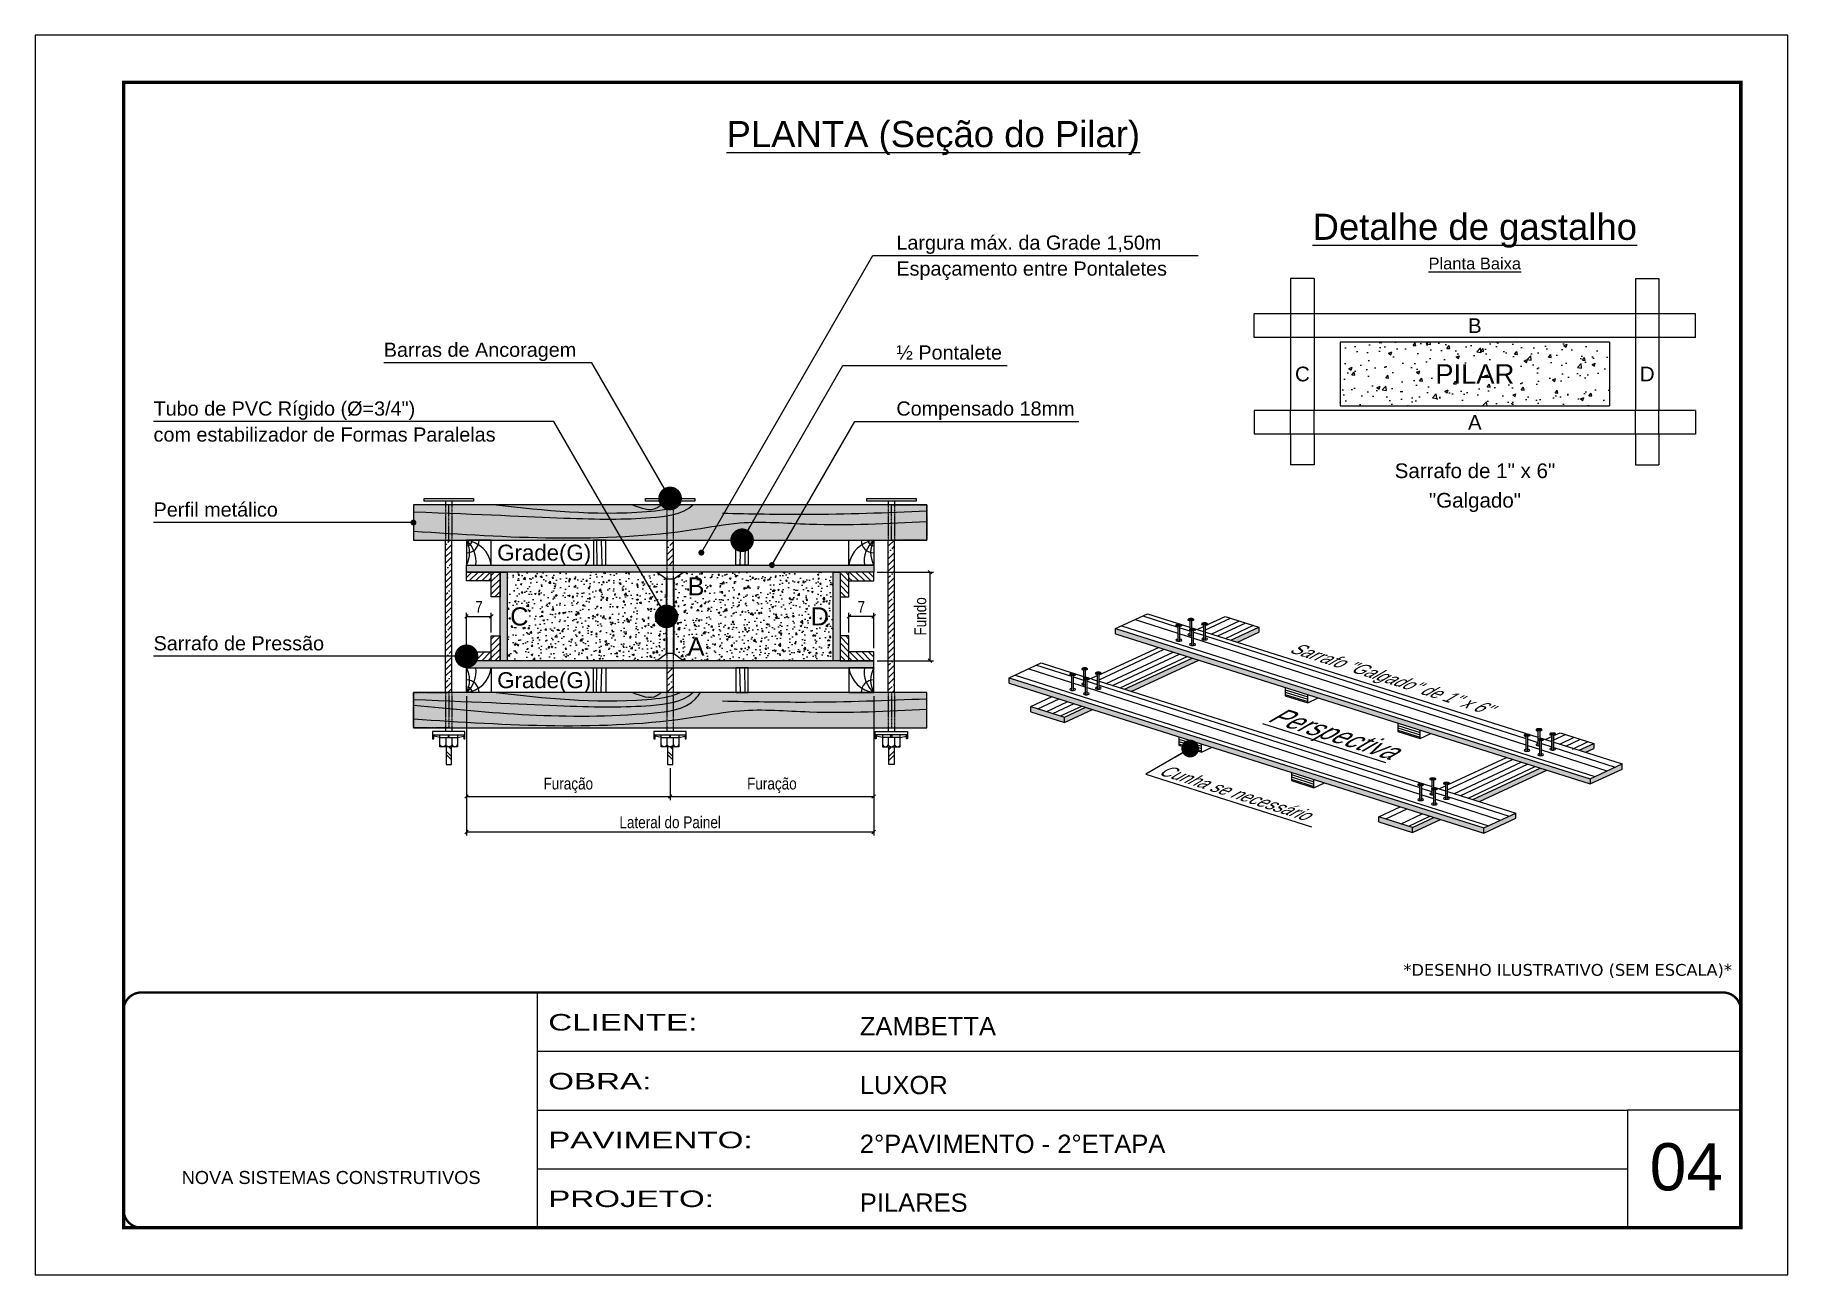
# Model space of a CAD drawing. Extents: x 14400 to 20667, y -21631 to 6985.
# Drawn here: x 19182 to 20667, y 5935 to 6985 of the extents above; entities that cross this region are included whole.
import ezdxf
from ezdxf.enums import TextEntityAlignment as Align

# ---------------------------------------------------------------- set-up
doc = ezdxf.new("R2010")
doc.units = 0
for name, pattern in [('CONTINUO', [0]), ('DASHED', [0.75, 0.5, -0.25]), ('HIDDEN', [0.375, 0.25, -0.125])]:
    doc.linetypes.add(name, pattern=pattern)
doc.layers.add('BARRA ANCORAGEM', color=251, linetype='Continuous')
doc.layers.add('COTA', color=241, linetype='Continuous')
for name, color, linetype, lineweight in [('CARIMBO', 255, 'Continuous', 9), ('CONCRETO', 251, 'Continuous', 25), ('Demarcação 1', 251, 'Continuous', 9), ('Folhas', 255, 'Continuous', 9), ('Hachura', 251, 'Continuous', 9), ('Madeira', 126, 'Continuous', 18), ('Perfil Metálico', 224, 'Continuous', 18), ('SARRAFO DE PRESSAO', 251, 'DASHED', 9)]:
    doc.layers.add(name, color=color, linetype=linetype, lineweight=lineweight)
doc.layers.add('Demarcação 2', color=7, linetype='Continuous', lineweight=9, true_color=0xe0e0e0)
doc.styles.add('ARIAL', font='arial.ttf')
doc.styles.add('COTA TECNICA-50', font='techl___.ttf', dxfattribs={"height": 10})
doc.styles.add('SANSSERIF', font='sas_____.pfb')
doc.styles.get("Standard").update_dxf_attribs({"font": 'arial.ttf'})
doc.styles.add('stylellllll', font='verdana.ttf', dxfattribs={"height": 2})
doc.styles.add('Tecnologia', font='')
doc.styles.get('Tecnologia').set_extended_font_data('Forgotten Futurist')
doc.dimstyles.new('3x', dxfattribs={"dimtxt": 10, "dimasz": 5, "dimexe": 7, "dimexo": 5, "dimgap": 4, "dimtad": 1, "dimdec": 4, "dimlfac": 0.333333, "dimdsep": 46, "dimtxsty": 'Standard', "dimblk": 'DOT', "dimcen": 0.09, "dimclrd": 1, "dimclre": 1, "dimclrt": 2, "dimadec": 0, "dimazin": 2, "dimtfac": 1, "dimtdec": 4, "dimtmove": 0, "dimatfit": 3, "dimldrblk": 'DOT', "dimfxl": 1, "dimtolj": 1, "dimtzin": 0, "dimlwd": 9, "dimlwe": 9, "dimarcsym": 0})
doc.dimstyles.new('COTA PAINEL-50', dxfattribs={"dimtxt": 10, "dimasz": 3, "dimexe": 3, "dimexo": 3, "dimgap": 3, "dimtad": 1, "dimdec": 1, "dimzin": 12, "dimdsep": 46, "dimtxsty": 'COTA TECNICA-50', "dimblk1": 'OBLIQUE', "dimblk2": 'OBLIQUE', "dimsah": 1, "dimcen": 0.9, "dimclrd": 4, "dimclre": 4, "dimclrt": 240, "dimadec": 1, "dimazin": 3, "dimtfac": 1, "dimtdec": 1, "dimtmove": 0, "dimatfit": 3, "dimfxl": 1, "dimtolj": 1, "dimtzin": 12, "dimarcsym": 0})
pattern_1 = [(45, (12002.154, 13986.281), (-5.303301, 5.303301), []), (45, (12007.457, 13986.281), (-5.303301, 5.303301), [9.375, -1.875, 0, -1.875])]

msp = doc.modelspace()

# ---------------------------------------------------------------- texts
at = {"color": 0, "linetype": 'Continuous', "ltscale": 5, "style": 'ARIAL'}
for s, height, p in [('%%UPLANTA (Seção do Pilar)', 22.1184, (19942.92, 6889.82)), ('%%UDetalhe de gastalho', 22.1184, (20401.68, 6811.3)), ('%%UPlanta Baixa', 10, (20401.68, 6786.3))]:
    msp.add_text(s, height=height, dxfattribs=at).set_placement(p, align=Align.CENTER)
for s, p in [('Largura máx. da Grade 1,50m', (19911.66, 6802.98)), ('Barras de Ancoragem', (19477.38, 6712.25)), ('½ Pontalete', (19911.66, 6709.91)), ('Tubo de PVC Rígido (Ø=3/4")', (19282.38, 6662.46)), ('Compensado 18mm', (19911.66, 6662.46)), ('Perfil metálico', (19282.38, 6576.91)), ('Sarrafo de Pressão ', (19282.38, 6463.66))]:
    msp.add_text(s, height=12, dxfattribs=at).set_placement(p)
for s, p in [('Espaçamento entre Pontaletes', (19911.66, 6792.98)), ('com estabilizador de Formas Paralelas', (19282.38, 6652.46))]:
    msp.add_text(s, height=12, dxfattribs=at).set_placement(p, align=Align.TOP_LEFT)
for s, height, p in [('B', 12.44, (20401.68, 6738.66)), ('C', 12.44, (20255.64, 6697.7)), ('PILAR', 16.589, (20401.68, 6697.7)), ('D', 12.44, (20547.73, 6697.7)), ('A', 12.44, (20401.68, 6656.74)), ('Sarrafo de 1" x 6"', 12.4416, (20401.82, 6615.75)), ('"Galgado"', 12.442, (20401.82, 6590.75))]:
    msp.add_text(s, height=height, dxfattribs=at).set_placement(p, align=Align.MIDDLE_CENTER)
at = {"color": 0, "linetype": 'Continuous'}
for s, height, style, p in [('Grade(G)', 13.5, 'SANSSERIF', (19573.48, 6546.41)), ('C', 15.36, 'ARIAL', (19584.5, 6492.41)), ('D', 15.36, 'ARIAL', (19838.99, 6492.41)), ('Grade(G)', 13.5, 'SANSSERIF', (19573.48, 6438.41))]:
    msp.add_text(s, height=height, dxfattribs=dict(at, style=style)).set_placement(p, align=Align.MIDDLE_LEFT)
at = {"color": 0, "linetype": 'Continuous', "style": 'ARIAL'}
for s, p in [('B', (19741.94, 6517.91)), ('A', (19741.94, 6466.91))]:
    msp.add_text(s, height=15.36, dxfattribs=at).set_placement(p, align=Align.MIDDLE_CENTER)
at = {"style": 'ARIAL', "oblique": 42}
for s, height, p in [('Sarrafo "Galgado" de 1" x 6\'\'', 9.9777, (20327.5, 6435.73)), ('%%UPerspectiva', 15, (20277.37, 6387.3))]:
    msp.add_text(s, height=height, rotation=342.45159, dxfattribs=at).set_placement(p, align=Align.CENTER)
msp.add_text('Cunha se necessário', height=9.9777, rotation=342.45159, dxfattribs=at).set_placement((20132.88, 6358.72))
at = {"style": 'stylellllll'}
msp.add_text('*DESENHO ILUSTRATIVO (SEM ESCALA)*', height=10, dxfattribs=at).set_placement((20619.55, 6188.06), align=Align.RIGHT)
at = {"layer": 'CARIMBO', "style": 'ARIAL'}
msp.add_text('04', height=40, dxfattribs=at).set_placement((20549.83, 6006.3))

# ---------------------------------------------------------------- blocks, each defined once
blk = doc.blocks.new('_Oblique')
at = {"color": 0, "linetype": 'ByBlock', "lineweight": -2}
blk.add_line((-0.5, -0.5), (0.5, 0.5), dxfattribs=at)
blk = doc.blocks.new('*D10')
at = {"layer": 'COTA', "color": 4, "lineweight": -2, "transparency": 16777216}
for p, q in [((19895.5, 6529.9), (19943.1, 6529.9)), ((19940.1, 6529.9), (19940.1, 6454.9)), ((19895.5, 6454.9), (19943.1, 6454.9))]:
    blk.add_line(p, q, dxfattribs=at)
at = {"layer": 'Defpoints', "color": 0, "transparency": 16777216}
for p in [(19892.5, 6529.9), (19892.5, 6454.9), (19940.1, 6454.9)]:
    blk.add_point(p, dxfattribs=at)
at = {"layer": 'COTA', "color": 4, "lineweight": -2, "transparency": 16777216, "xscale": 3, "yscale": 3, "zscale": 3}
for p, rotation in [((19940.1, 6529.9), 90), ((19940.1, 6454.9), 270)]:
    blk.add_blockref('_Oblique', p, dxfattribs=dict(at, rotation=rotation))
at = {"layer": 'COTA', "color": 240, "transparency": 16777216, "insert": (19932, 6492.4), "char_height": 10, "attachment_point": 5, "rotation": 90, "style": 'COTA TECNICA-50'}
blk.add_mtext('\\A1;Fundo', dxfattribs=at)
blk = doc.blocks.new('*D11')
at = {"layer": 'COTA', "color": 4, "lineweight": -2, "transparency": 16777216}
for p, q in [((19547.5, 6424.9), (19547.5, 6336.9)), ((19720, 6364), (19720, 6336.9)), ((19547.5, 6339.9), (19720, 6339.9))]:
    blk.add_line(p, q, dxfattribs=at)
at = {"layer": 'Defpoints', "color": 0, "transparency": 16777216}
for p in [(19547.5, 6427.9), (19720, 6367), (19720, 6339.9)]:
    blk.add_point(p, dxfattribs=at)
at = {"layer": 'COTA', "color": 4, "lineweight": -2, "transparency": 16777216, "xscale": 3, "yscale": 3, "zscale": 3, "rotation": 180}
blk.add_blockref('_Oblique', (19547.5, 6339.9), dxfattribs=at)
at = {"layer": 'COTA', "color": 4, "lineweight": -2, "transparency": 16777216, "xscale": 3, "yscale": 3, "zscale": 3}
blk.add_blockref('_Oblique', (19720, 6339.9), dxfattribs=at)
at = {"layer": 'COTA', "color": 240, "transparency": 16777216, "insert": (19633.7, 6349.3), "char_height": 10, "attachment_point": 5, "style": 'COTA TECNICA-50'}
blk.add_mtext('\\A1;Furação', dxfattribs=at)
blk = doc.blocks.new('*D12')
at = {"layer": 'COTA', "color": 4, "lineweight": -2, "transparency": 16777216}
for p, q in [((19892.5, 6424.9), (19892.5, 6336.9)), ((19720, 6364), (19720, 6336.9)), ((19720, 6339.9), (19892.5, 6339.9))]:
    blk.add_line(p, q, dxfattribs=at)
at = {"layer": 'Defpoints', "color": 0, "transparency": 16777216}
for p in [(19892.5, 6427.9), (19720, 6367), (19892.5, 6339.9)]:
    blk.add_point(p, dxfattribs=at)
at = {"layer": 'COTA', "color": 4, "lineweight": -2, "transparency": 16777216, "xscale": 3, "yscale": 3, "zscale": 3, "rotation": 180}
blk.add_blockref('_Oblique', (19720, 6339.9), dxfattribs=at)
at = {"layer": 'COTA', "color": 4, "lineweight": -2, "transparency": 16777216, "xscale": 3, "yscale": 3, "zscale": 3}
blk.add_blockref('_Oblique', (19892.5, 6339.9), dxfattribs=at)
at = {"layer": 'COTA', "color": 240, "transparency": 16777216, "insert": (19806.2, 6349.3), "char_height": 10, "attachment_point": 5, "style": 'COTA TECNICA-50'}
blk.add_mtext('\\A1;Furação', dxfattribs=at)
blk = doc.blocks.new('*D13')
at = {"layer": 'COTA', "color": 4, "lineweight": -2, "transparency": 16777216}
for p, q in [((19547.5, 6424.9), (19547.5, 6306.9)), ((19892.5, 6424.9), (19892.5, 6306.9)), ((19547.5, 6309.9), (19892.5, 6309.9))]:
    blk.add_line(p, q, dxfattribs=at)
at = {"layer": 'Defpoints', "color": 0, "transparency": 16777216}
for p in [(19547.5, 6427.9), (19892.5, 6427.9), (19892.5, 6309.9)]:
    blk.add_point(p, dxfattribs=at)
at = {"layer": 'COTA', "color": 4, "lineweight": -2, "transparency": 16777216, "xscale": 3, "yscale": 3, "zscale": 3, "rotation": 180}
blk.add_blockref('_Oblique', (19547.5, 6309.9), dxfattribs=at)
at = {"layer": 'COTA', "color": 4, "lineweight": -2, "transparency": 16777216, "xscale": 3, "yscale": 3, "zscale": 3}
blk.add_blockref('_Oblique', (19892.5, 6309.9), dxfattribs=at)
at = {"layer": 'COTA', "color": 240, "transparency": 16777216, "insert": (19720, 6318), "char_height": 10, "attachment_point": 5, "style": 'COTA TECNICA-50'}
blk.add_mtext('\\A1;Lateral do Painel', dxfattribs=at)
blk = doc.blocks.new('*D14')
at = {"layer": 'COTA', "color": 4, "lineweight": -2, "transparency": 16777216}
for p, q in [((19547.5, 6465.4), (19547.5, 6495.4)), ((19547.5, 6492.4), (19568.5, 6492.4)), ((19568.5, 6478.9), (19568.5, 6495.4))]:
    blk.add_line(p, q, dxfattribs=at)
at = {"layer": 'Defpoints', "color": 0, "transparency": 16777216}
for p in [(19568.5, 6492.4), (19568.5, 6475.9), (19547.5, 6462.4)]:
    blk.add_point(p, dxfattribs=at)
at = {"layer": 'COTA', "color": 4, "lineweight": -2, "transparency": 16777216, "xscale": 3, "yscale": 3, "zscale": 3, "rotation": 180}
blk.add_blockref('_Oblique', (19547.5, 6492.4), dxfattribs=at)
at = {"layer": 'COTA', "color": 4, "lineweight": -2, "transparency": 16777216, "xscale": 3, "yscale": 3, "zscale": 3}
blk.add_blockref('_Oblique', (19568.5, 6492.4), dxfattribs=at)
at = {"layer": 'COTA', "color": 240, "transparency": 16777216, "insert": (19558, 6500.5), "char_height": 10, "attachment_point": 5, "style": 'COTA TECNICA-50'}
blk.add_mtext('\\A1;7', dxfattribs=at)
blk = doc.blocks.new('*D15')
at = {"layer": 'COTA', "color": 4, "lineweight": -2, "transparency": 16777216}
for p, q in [((19871.5, 6478.9), (19871.5, 6495.4)), ((19892.5, 6492.4), (19871.5, 6492.4)), ((19892.5, 6465.4), (19892.5, 6495.4))]:
    blk.add_line(p, q, dxfattribs=at)
at = {"layer": 'Defpoints', "color": 0, "transparency": 16777216}
for p in [(19871.5, 6492.4), (19871.5, 6475.9), (19892.5, 6462.4)]:
    blk.add_point(p, dxfattribs=at)
at = {"layer": 'COTA', "color": 4, "lineweight": -2, "transparency": 16777216, "xscale": 3, "yscale": 3, "zscale": 3, "rotation": 180}
blk.add_blockref('_Oblique', (19871.5, 6492.4), dxfattribs=at)
at = {"layer": 'COTA', "color": 4, "lineweight": -2, "transparency": 16777216, "xscale": 3, "yscale": 3, "zscale": 3}
blk.add_blockref('_Oblique', (19892.5, 6492.4), dxfattribs=at)
at = {"layer": 'COTA', "color": 240, "transparency": 16777216, "insert": (19882, 6500.5), "char_height": 10, "attachment_point": 5, "style": 'COTA TECNICA-50'}
blk.add_mtext('\\A1;7', dxfattribs=at)
blk = doc.blocks.new('_Dot')
at = {"color": 0, "linetype": 'ByBlock', "lineweight": -2}
blk.add_line((-0.5, 0), (-1, 0), dxfattribs=at)
at = {"color": 0, "linetype": 'ByBlock', "const_width": 0.5}
blk.add_lwpolyline([(-0.25, 0, 1), (0.25, 0, 1)], format="xyb", close=True, dxfattribs=at)
blk = doc.blocks.new('9999999999')
at = {"color": 30, "linetype": 'CONTINUO'}
for p, q in [((98564.6, 34230.2), (98564.6, 34429.4)), ((98564.6, 34379.6), (99584, 34379.6)), ((98564.6, 34329.8), (99488, 34329.8)), ((99584, 34329.8), (99488, 34329.8)), ((99488, 34329.8), (99488, 34230.2)), ((98564.6, 34280), (99488, 34280))]:
    blk.add_line(p, q, dxfattribs=at)
at = {"color": 30, "linetype": 'CONTINUO', "const_width": 2}
blk.add_lwpolyline([(99584, 34230.2), (99584, 34414.4, 0.414214), (99569, 34429.4), (98229, 34429.4, 0.414214), (98214, 34414.4), (98214, 34245.2, 0.414214), (98229, 34230.2), (99584, 34230.2)], format="xyb", dxfattribs=at)
at = {"layer": 'Folhas'}
blk.add_lwpolyline([(98139, 34190.2), (99624, 34190.2), (99624, 35240.2), (98139, 35240.2)], close=True, dxfattribs=at)
at = {"layer": 'Folhas', "color": 30, "const_width": 3}
blk.add_lwpolyline([(98214, 34230.2), (99584, 34230.2), (99584, 35200.2), (98214, 35200.2)], close=True, dxfattribs=at)
at = {"color": 7, "linetype": 'Continuous', "ltscale": 5, "style": 'ARIAL'}
for s, height, p in [('ZAMBETTA', 15.48, (98837.7, 34393.1)), ('LUXOR', 15.48, (98837.7, 34343.3)), ('2°PAVIMENTO - 2°ETAPA', 15.483, (98837.7, 34293.5)), ('NOVA SISTEMAS CONSTRUTIVOS', 11.059, (98263.2, 34267.2)), ('PILARES', 15.48, (98837.7, 34243.7))]:
    blk.add_text(s, height=height, dxfattribs=at).set_placement(p)
at = {"layer": 'Folhas', "color": 7, "style": 'Tecnologia', "width": 1.5}
for s, p in [('CLIENTE:', (98573.7, 34397.2)), ('OBRA:', (98573.7, 34347.3)), ('PAVIMENTO:', (98573.7, 34297.5)), ('PROJETO:', (98573.7, 34247.7))]:
    blk.add_text(s, height=14, dxfattribs=at).set_placement(p)

# ---------------------------------------------------------------- dimensions: what is measured, and where the dimension line sits
at = {"layer": 'COTA'}
dim = msp.add_linear_dim(base=(19940.15, 6454.91), p1=(19892.48, 6529.91), p2=(19892.48, 6454.91), angle=90, text='Fundo', dimstyle='COTA PAINEL-50', dxfattribs=at)
dim.commit()
dim.dimension.update_dxf_attribs({"geometry": '*D10', "text_midpoint": (19932.02, 6492.41)})
dim = msp.add_linear_dim(base=(19568.48, 6492.41), p1=(19547.48, 6462.41), p2=(19568.48, 6475.91), text='7', dimstyle='COTA PAINEL-50', dxfattribs=at)
dim.commit()
dim.dimension.update_dxf_attribs({"geometry": '*D14', "text_midpoint": (19557.98, 6492.41), "dimtype": 160})
dim = msp.add_linear_dim(base=(19871.48, 6492.41), p1=(19892.48, 6462.41), p2=(19871.48, 6475.91), angle=180, text='7', dimstyle='COTA PAINEL-50', dxfattribs=at)
dim.commit()
dim.dimension.update_dxf_attribs({"geometry": '*D15', "text_midpoint": (19881.98, 6492.41), "dimtype": 160})
for base, p1, p2, text, picture, middle in [((19719.98, 6339.95), (19547.48, 6427.91), (19719.98, 6367.02), 'Furação', '*D11', (19633.73, 6349.34)), ((19892.48, 6309.95), (19547.48, 6427.91), (19892.48, 6427.91), 'Lateral do Painel', '*D13', (19719.98, 6318.01)), ((19892.48, 6339.95), (19719.98, 6367.02), (19892.48, 6427.91), 'Furação', '*D12', (19806.23, 6349.34))]:
    dim = msp.add_linear_dim(base=base, p1=p1, p2=p2, text=text, dimstyle='COTA PAINEL-50', dxfattribs=at)
    dim.commit()
    dim.dimension.update_dxf_attribs({"geometry": picture, "text_midpoint": middle})

# ---------------------------------------------------------------- hatches: boundary and pattern name
at = {"layer": 'Demarcação 1'}
for points in [[(19547.48, 6535.91), (19892.48, 6535.91), (19892.48, 6529.91), (19547.48, 6529.91)], [(19575.98, 6529.91), (19581.98, 6529.91), (19581.98, 6454.91), (19575.98, 6454.91)], [(19857.98, 6529.91), (19863.98, 6529.91), (19863.98, 6454.91), (19857.98, 6454.91)], [(19892.48, 6454.91), (19547.48, 6454.91), (19547.48, 6448.91), (19892.48, 6448.91)]]:
    msp.add_hatch(color=256, dxfattribs=at).paths.add_polyline_path(points)
at = {"layer": 'Demarcação 2'}
for points in [[(19937.48, 6586.91), (19502.48, 6586.91), (19502.48, 6556.91), (19937.48, 6556.91)], [(19937.48, 6427.91), (19502.48, 6427.91), (19502.48, 6397.91), (19937.48, 6397.91)]]:
    msp.add_hatch(color=256, dxfattribs=at).paths.add_polyline_path(points)
h = msp.add_hatch(color=256, dxfattribs=at)
h.paths.add_polyline_path([(20025.43, 6416.07), (20025.43, 6411.67), (20054.03, 6402.63), (20054.03, 6407.03)])
h.paths.add_polyline_path([(20077.82, 6413.65), (20072.18, 6415.44), (20054.03, 6407.03), (20054.03, 6402.63)])
h.paths.add_polyline_path([(20167.83, 6455.36), (20162.19, 6457.14), (20105.04, 6430.66), (20110.69, 6428.88)])
h.paths.add_polyline_path([(20218.84, 6483.39), (20195.05, 6472.37), (20200.69, 6470.59), (20218.84, 6478.99)])
h = msp.add_hatch(color=256, dxfattribs=at)
h.paths.add_polyline_path([(20097.2, 6482.09), (20097.2, 6477.69), (20499.3, 6350.54), (20499.3, 6354.94)])
h.paths.add_polyline_path([(20526.52, 6363.15), (20526.52, 6367.55), (20499.3, 6354.94), (20499.3, 6350.54)])
h = msp.add_hatch(color=256, dxfattribs=at)
h.paths.add_polyline_path([(20007.19, 6440.39), (20007.19, 6435.99), (20409.3, 6308.83), (20409.3, 6313.23)])
h.paths.add_polyline_path([(20436.52, 6321.44), (20436.52, 6325.84), (20409.3, 6313.23), (20409.3, 6308.83)])
h = msp.add_hatch(color=256, dxfattribs=at)
h.paths.add_polyline_path([(20462.75, 6362.1), (20457.11, 6363.88), (20399.97, 6337.4), (20405.61, 6335.62)])
h.paths.add_polyline_path([(20502.47, 6384.9), (20489.97, 6379.11), (20495.62, 6377.32), (20502.47, 6380.5)])
h.paths.add_polyline_path([(20372.75, 6320.39), (20367.1, 6322.17), (20348.96, 6313.76), (20348.96, 6309.36)])
h.paths.add_polyline_path([(20320.35, 6322.81), (20320.35, 6318.41), (20348.96, 6309.36), (20348.96, 6313.76)])
at = {"layer": 'Hachura'}
h = msp.add_hatch(dxfattribs=at)
h.set_pattern_fill('AR-CONC', color=256, scale=4, style=0)
h.set_pattern_definition([(50, (20571.887, 11024.35), (28.69041, -2.51009), [3, -33]), (355, (20571.887, 11024.35), (-5.55005, 30.08769), [2.4, -26.4]), (100.4514, (20574.278, 11024.14), (23.14038, 27.57758), [2.5496, -28.04568]), (46.1842, (20571.887, 11032.35), (42.68964, -6.62076), [4.5, -49.5]), (96.6356, (20575.445, 11031.8), (37.3865, 38.9647), [3.8244, -42.0685]), (351.1842, (20571.887, 11032.35), (37.3865, 38.96474), [3.6, -39.6]), (21, (20575.887, 11030.35), (23.87628, -16.10476), [3, -33]), (326, (20575.887, 11030.35), (9.73261, 29.006), [2.4, -26.4]), (71.4514, (20577.877, 11029.008), (33.6089, 12.90122), [2.5496, -28.04568]), (37.5, (20571.887, 11024.35), (0.486394, 13.315754), [0, -26.08, 0, -26.8, 0, -26.5]), (7.5, (20571.887, 11024.35), (10.52278, 15.77647), [0, -15.28, 0, -25.48, 0, -10.1]), (327.5, (20562.967, 11024.35), (21.352897, -0.902195), [0, -10, 0, -31.2, 0, -41.4]), (317.5, (20558.967, 11024.35), (23.32745, 4.0042), [0, -13, 0, -20.72, 0, -29.4])])
h.paths.add_polyline_path([(20287.64, 6724.66), (20287.64, 6670.74), (20515.73, 6670.74), (20515.73, 6724.66)])
h.paths.add_polyline_path([(20364.05, 6685.26), (20439.32, 6685.26), (20439.32, 6710.14), (20364.05, 6710.14)], flags=24)
h = msp.add_hatch(dxfattribs=at)
h.set_pattern_fill('ANSI35', color=256, scale=30, style=0)
h.set_pattern_definition(pattern_1)
h.paths.add_polyline_path([(19529.82, 6427.91), (19535.15, 6427.91), (19535.15, 6556.91), (19529.82, 6556.91)])
h = msp.add_hatch(dxfattribs=at)
h.set_pattern_fill('ANSI35', color=256, scale=30, style=0)
h.set_pattern_definition(pattern_1)
h.paths.add_polyline_path([(19717.32, 6535.91), (19722.65, 6535.91), (19722.65, 6556.91), (19717.32, 6556.91)])
h = msp.add_hatch(dxfattribs=at)
h.set_pattern_fill('ANSI35', color=256, scale=30, style=0)
h.set_pattern_definition(pattern_1)
h.paths.add_polyline_path([(19904.82, 6427.91), (19910.15, 6427.91), (19910.15, 6556.91), (19904.82, 6556.91)])
h = msp.add_hatch(dxfattribs=at)
h.set_pattern_fill('ANSI31', color=256, scale=30, style=0)
h.set_pattern_definition([(45, (15883.0732, 5263.366), (-2.6516504, 2.6516504), [])])
h.paths.add_polyline_path([(19568.48, 6529.91), (19547.48, 6529.91), (19547.48, 6522.41), (19568.48, 6522.41)])
h = msp.add_hatch(dxfattribs=at)
h.set_pattern_fill('ANSI31', color=256, scale=30, style=0)
h.set_pattern_definition([(45, (22683.5787, 11259.7513), (-2.6516504, 2.6516504), [])])
h.paths.add_polyline_path([(19575.98, 6508.91), (19575.98, 6529.91), (19568.48, 6529.91), (19568.48, 6508.91)])
h = msp.add_hatch(dxfattribs=at)
h.set_pattern_fill('AR-CONC', color=256, scale=2, style=0)
h.set_pattern_definition([(50, (15883.073, 5282.866), (14.345204, -1.255043), [1.5, -16.5]), (355, (15883.073, 5282.866), (-2.775027, 15.043843), [1.2, -13.2]), (100.4514, (15884.269, 5282.762), (11.570188, 13.78879), [1.274804, -14.02284]), (46.1842, (15883.073, 5286.866), (21.34482, -3.31038), [2.25, -24.75]), (96.6356, (15884.852, 5286.59), (18.69325, 19.48236), [1.91221, -21.03426]), (351.1842, (15883.073, 5286.866), (18.69324, 19.48237), [1.8, -19.8]), (21, (15885.073, 5285.866), (11.93814, -8.052378), [1.5, -16.5]), (326, (15885.073, 5285.866), (4.866307, 14.503), [1.2, -13.2]), (71.4514, (15886.068, 5285.195), (16.804453, 6.45061), [1.274804, -14.02284]), (37.5, (15883.073, 5282.866), (0.243197, 6.657877), [0, -13.04, 0, -13.4, 0, -13.25]), (7.5, (15883.073, 5282.866), (5.261391, 7.888234), [0, -7.64, 0, -12.74, 0, -5.05]), (327.5, (15878.613, 5282.866), (10.676449, -0.4510974), [0, -5, 0, -15.6, 0, -20.7]), (317.5, (15876.613, 5282.866), (11.663723, 2.0021), [0, -6.5, 0, -10.36, 0, -14.7])])
h.paths.add_polyline_path([(19716.86, 6523.91), (19708.32, 6529.91), (19581.98, 6529.91), (19581.98, 6454.91), (19708.32, 6454.91), (19716.86, 6460.91)])
h.paths.add_polyline_path([(19857.98, 6454.91), (19857.98, 6529.91), (19731.65, 6529.91), (19723.11, 6523.91), (19723.11, 6460.91), (19731.65, 6454.91)])
h.paths.add_polyline_path([(19580.53, 6480.5), (19603.97, 6480.5), (19603.97, 6504.32), (19580.53, 6504.32)], flags=9)
h.paths.add_polyline_path([(19730.92, 6455.39), (19752.97, 6455.39), (19752.97, 6478.43), (19730.92, 6478.43)], flags=25)
h.paths.add_polyline_path([(19730.95, 6506.39), (19752.94, 6506.39), (19752.94, 6529.43), (19730.95, 6529.43)], flags=24)
h.paths.add_polyline_path([(19835.15, 6480.89), (19858.33, 6480.89), (19858.33, 6503.93), (19835.15, 6503.93)], flags=9)
h = msp.add_hatch(dxfattribs=at)
h.set_pattern_fill('ANSI31', color=256, scale=30, style=0)
h.set_pattern_definition([(135, (16756.3872, 11259.7513), (2.6516504, 2.6516504), [])])
h.paths.add_polyline_path([(19863.98, 6508.91), (19863.98, 6529.91), (19871.48, 6529.91), (19871.48, 6508.91)])
h = msp.add_hatch(dxfattribs=at)
h.set_pattern_fill('ANSI31', color=256, scale=30, style=0)
h.set_pattern_definition([(135, (23556.8927, 5263.366), (2.6516504, 2.6516504), [])])
h.paths.add_polyline_path([(19871.48, 6529.91), (19892.48, 6529.91), (19892.48, 6522.41), (19871.48, 6522.41)])
h = msp.add_hatch(dxfattribs=at)
h.set_pattern_fill('ANSI31', color=256, scale=30, style=0)
h.set_pattern_definition([(45, (22683.5787, 11205.7513), (-2.6516504, 2.6516504), [])])
h.paths.add_polyline_path([(19575.98, 6454.91), (19575.98, 6475.91), (19568.48, 6475.91), (19568.48, 6454.91)])
h = msp.add_hatch(dxfattribs=at)
h.set_pattern_fill('ANSI31', color=256, scale=30, style=0)
h.set_pattern_definition([(135, (16756.3872, 11205.7513), (2.6516504, 2.6516504), [])])
h.paths.add_polyline_path([(19863.98, 6454.91), (19863.98, 6475.91), (19871.48, 6475.91), (19871.48, 6454.91)])
h = msp.add_hatch(dxfattribs=at)
h.set_pattern_fill('ANSI31', color=256, scale=30, style=0)
h.set_pattern_definition([(45, (15883.0732, 5195.866), (-2.6516504, 2.6516504), [])])
h.paths.add_polyline_path([(19568.48, 6462.41), (19547.48, 6462.41), (19547.48, 6454.91), (19568.48, 6454.91)])
h = msp.add_hatch(dxfattribs=at)
h.set_pattern_fill('ANSI31', color=256, scale=30, style=0)
h.set_pattern_definition([(135, (23556.8927, 5195.866), (2.6516504, 2.6516504), [])])
h.paths.add_polyline_path([(19871.48, 6462.41), (19892.48, 6462.41), (19892.48, 6454.91), (19871.48, 6454.91)])
h = msp.add_hatch(dxfattribs=at)
h.set_pattern_fill('ANSI35', color=256, scale=30, style=0)
h.set_pattern_definition(pattern_1)
h.paths.add_polyline_path([(19722.65, 6448.91), (19717.32, 6448.91), (19717.32, 6427.91), (19722.65, 6427.91)])
h = msp.add_hatch(dxfattribs=at)
h.set_pattern_fill('ANSI31', color=256, scale=15, angle=117.5, style=0)
h.set_pattern_definition([(162.5, (13595.8435, 13379.527), (-0.56382337, -1.7882193), [])])
h.paths.add_polyline_path([(20260.11, 6426.18), (20241.04, 6432.21), (20241.04, 6425.21), (20260.11, 6419.18)])
h = msp.add_hatch(dxfattribs=at)
h.set_pattern_fill('ANSI31', color=256, scale=15, angle=117.5, style=0)
h.set_pattern_definition([(162.5, (13691.1897, 13349.3759), (-0.56382337, -1.7882193), [])])
h.paths.add_polyline_path([(20355.46, 6396.02), (20336.39, 6402.05), (20336.39, 6395.05), (20355.46, 6389.02)])
h = msp.add_hatch(dxfattribs=at)
h.set_pattern_fill('ANSI31', color=256, scale=15, angle=117.5, style=0)
h.set_pattern_definition([(162.5, (13505.837, 13337.8201), (-0.56382337, -1.7882193), [])])
h.paths.add_polyline_path([(20170.11, 6377.47), (20170.11, 6384.47), (20151.04, 6390.5), (20151.04, 6383.5)])
h = msp.add_hatch(dxfattribs=at)
h.set_pattern_fill('ANSI31', color=256, scale=15, angle=117.5, style=0)
h.set_pattern_definition([(162.5, (13601.1832, 13307.669), (-0.56382337, -1.7882193), [])])
h.paths.add_polyline_path([(20265.45, 6354.32), (20246.38, 6360.35), (20246.38, 6353.35), (20265.45, 6347.32)])

# ---------------------------------------------------------------- linework, layer by layer
for p, q in [((20158.69, 6489.86), (20158.69, 6489.28)), ((20158.73, 6489.86), (20161.31, 6489.16)), ((20158.93, 6490.14), (20162.29, 6489.24)), ((20159.46, 6490.35), (20163.01, 6489.4)), ((20160.34, 6490.51), (20163.52, 6489.66)), ((20163.62, 6489.28), (20163.62, 6489.86)), ((20148.48, 6485.13), (20148.48, 6484.55)), ((20148.51, 6485.13), (20151.1, 6484.43)), ((20148.6, 6484.44), (20150.09, 6483.89)), ((20148.72, 6485.41), (20152.07, 6484.51)), ((20149.24, 6485.62), (20152.8, 6484.67)), ((20150.09, 6483.89), (20150.09, 6471.46)), ((20150.13, 6485.78), (20153.31, 6484.93)), ((20150.33, 6471.43), (20150.33, 6483.34)), ((20153.29, 6484.44), (20151.8, 6483.89)), ((20151.8, 6471.46), (20151.8, 6483.89)), ((20153.41, 6484.55), (20153.41, 6485.13)), ((20158.81, 6489.17), (20160.3, 6488.63)), ((20160.07, 6481.46), (20160.07, 6480.89)), ((20160.1, 6481.46), (20162.68, 6480.77)), ((20160.18, 6480.77), (20161.67, 6480.23)), ((20160.3, 6488.63), (20160.3, 6481.74)), ((20160.3, 6480.73), (20160.3, 6476.19)), ((20160.31, 6481.74), (20163.66, 6480.84)), ((20160.55, 6481.86), (20160.55, 6488.08)), ((20160.55, 6476.16), (20160.55, 6480.64)), ((20160.83, 6481.96), (20164.38, 6481)), ((20161.67, 6480.23), (20161.67, 6467.8)), ((20161.72, 6482.11), (20164.89, 6481.26)), ((20161.92, 6467.77), (20161.92, 6479.68)), ((20163.5, 6489.17), (20162.01, 6488.63)), ((20162.01, 6482.14), (20162.01, 6488.63)), ((20164.88, 6480.77), (20163.39, 6480.23)), ((20163.39, 6467.79), (20163.39, 6480.23)), ((20164.99, 6480.89), (20164.99, 6481.46)), ((20166.45, 6481.42), (20171.89, 6483.94)), ((20170.28, 6486.19), (20170.28, 6485.62)), ((20170.31, 6486.19), (20172.9, 6485.5)), ((20170.39, 6485.5), (20171.89, 6484.96)), ((20170.52, 6486.47), (20173.87, 6485.58)), ((20171.04, 6486.69), (20174.6, 6485.74)), ((20171.89, 6484.96), (20171.89, 6472.53)), ((20171.93, 6486.85), (20175.1, 6486)), ((20172.13, 6472.5), (20172.13, 6484.41)), ((20173.6, 6484.73), (20175.52, 6485.62)), ((20175.09, 6485.5), (20173.6, 6484.96)), ((20173.6, 6472.52), (20173.6, 6484.96)), ((20175.2, 6485.62), (20175.2, 6486.19)), ((20083.59, 6443.02), (20133.58, 6466.19)), ((20068.69, 6448.15), (20068.69, 6447.58)), ((20068.72, 6448.15), (20071.3, 6447.46)), ((20068.8, 6447.46), (20070.29, 6446.92)), ((20068.93, 6448.43), (20072.28, 6447.53)), ((20069.45, 6448.64), (20073, 6447.69)), ((20070.29, 6446.92), (20070.29, 6440.03)), ((20070.34, 6448.8), (20073.51, 6447.95)), ((20070.54, 6440.16), (20070.54, 6446.37)), ((20073.5, 6447.46), (20072.01, 6446.92)), ((20072.01, 6440.43), (20072.01, 6446.92)), ((20073.61, 6447.58), (20073.61, 6448.15)), ((20081.03, 6444.98), (20084.59, 6444.03)), ((20081.92, 6445.14), (20085.1, 6444.29)), ((20058.47, 6443.42), (20058.47, 6442.85)), ((20058.51, 6443.42), (20061.09, 6442.73)), ((20058.59, 6442.73), (20060.08, 6442.19)), ((20058.72, 6443.7), (20062.07, 6442.8)), ((20059.24, 6443.91), (20062.79, 6442.96)), ((20060.08, 6442.19), (20060.08, 6429.75)), ((20060.12, 6444.07), (20063.3, 6443.22)), ((20060.33, 6429.72), (20060.33, 6441.64)), ((20063.28, 6442.73), (20061.79, 6442.19)), ((20061.79, 6429.75), (20061.79, 6442.19)), ((20063.4, 6442.85), (20063.4, 6443.42)), ((20070.06, 6439.76), (20070.06, 6439.18)), ((20070.09, 6439.76), (20072.68, 6439.06)), ((20070.18, 6439.07), (20071.67, 6438.52)), ((20070.29, 6439.02), (20070.29, 6434.48)), ((20070.3, 6440.04), (20073.65, 6439.14)), ((20070.54, 6434.46), (20070.54, 6438.93)), ((20070.82, 6440.25), (20074.38, 6439.3)), ((20071.67, 6438.52), (20071.67, 6426.09)), ((20071.71, 6440.41), (20074.88, 6439.56)), ((20071.91, 6426.06), (20071.91, 6437.97)), ((20074.87, 6439.07), (20073.38, 6438.52)), ((20073.38, 6426.09), (20073.38, 6438.52)), ((20074.99, 6439.18), (20074.99, 6439.76)), ((20076.44, 6439.71), (20081.88, 6442.23)), ((20080.27, 6444.49), (20080.27, 6443.91)), ((20080.3, 6444.49), (20082.89, 6443.79)), ((20080.39, 6443.8), (20081.88, 6443.25)), ((20080.51, 6444.77), (20083.86, 6443.87)), ((20081.88, 6443.25), (20081.88, 6430.82)), ((20082.12, 6430.79), (20082.12, 6442.71)), ((20085.08, 6443.8), (20083.59, 6443.25)), ((20083.59, 6430.82), (20083.59, 6443.25)), ((20085.2, 6443.91), (20085.2, 6444.49)), ((20443.4, 6391.86), (20443.4, 6391.29)), ((20443.44, 6391.86), (20446.02, 6391.17)), ((20443.52, 6391.17), (20445.01, 6390.63)), ((20443.64, 6392.14), (20447, 6391.24)), ((20444.17, 6392.36), (20447.72, 6391.4)), ((20445.01, 6390.63), (20445.01, 6378.2)), ((20445.05, 6392.52), (20448.23, 6391.66)), ((20445.26, 6378.17), (20445.26, 6390.08)), ((20448.21, 6391.17), (20446.72, 6390.63)), ((20446.72, 6378.19), (20446.72, 6390.63)), ((20448.33, 6391.29), (20448.33, 6391.86)), ((20453.62, 6396.59), (20453.62, 6396.02)), ((20453.65, 6396.59), (20456.23, 6395.9)), ((20453.73, 6395.9), (20455.22, 6395.36)), ((20453.86, 6396.87), (20457.21, 6395.98)), ((20454.38, 6397.09), (20457.93, 6396.14)), ((20454.99, 6388.2), (20454.99, 6387.63)), ((20455.02, 6388.2), (20457.61, 6387.51)), ((20455.11, 6387.51), (20456.6, 6386.97)), ((20455.22, 6395.36), (20455.22, 6388.48)), ((20455.22, 6387.47), (20455.22, 6382.93)), ((20455.23, 6388.48), (20458.58, 6387.58)), ((20455.26, 6397.25), (20458.44, 6396.4)), ((20455.47, 6388.6), (20455.47, 6394.81)), ((20455.47, 6382.9), (20455.47, 6387.38)), ((20455.75, 6388.69), (20459.31, 6387.74)), ((20456.6, 6386.97), (20456.6, 6374.53)), ((20456.64, 6388.85), (20459.81, 6388)), ((20456.84, 6374.51), (20456.84, 6386.42)), ((20458.42, 6395.9), (20456.93, 6395.36)), ((20456.93, 6388.88), (20456.93, 6395.36)), ((20459.8, 6387.51), (20458.31, 6386.97)), ((20458.31, 6374.53), (20458.31, 6386.97)), ((20458.54, 6396.02), (20458.54, 6396.59)), ((20459.91, 6387.63), (20459.91, 6388.2)), ((20465.2, 6392.93), (20465.2, 6392.36)), ((20465.23, 6392.93), (20467.82, 6392.24)), ((20465.32, 6392.24), (20466.81, 6391.7)), ((20465.44, 6393.21), (20468.79, 6392.31)), ((20465.96, 6393.43), (20469.52, 6392.47)), ((20466.81, 6391.7), (20466.81, 6379.27)), ((20466.85, 6393.58), (20470.02, 6392.73)), ((20467.05, 6379.24), (20467.05, 6391.15)), ((20470.01, 6392.24), (20468.52, 6391.7)), ((20468.52, 6379.26), (20468.52, 6391.7)), ((20470.13, 6392.36), (20470.13, 6392.93)), ((20353.4, 6350.16), (20353.4, 6349.58)), ((20353.43, 6350.16), (20356.01, 6349.46)), ((20353.51, 6349.47), (20355, 6348.92)), ((20353.64, 6350.44), (20356.99, 6349.54)), ((20354.16, 6350.65), (20357.71, 6349.7)), ((20355, 6348.92), (20355, 6336.49)), ((20355.05, 6350.81), (20358.22, 6349.96)), ((20355.25, 6336.46), (20355.25, 6348.37)), ((20358.21, 6349.47), (20356.72, 6348.92)), ((20356.72, 6336.49), (20356.72, 6348.92)), ((20358.32, 6349.58), (20358.32, 6350.16)), ((20363.61, 6354.89), (20363.61, 6354.32)), ((20363.64, 6354.89), (20366.23, 6354.19)), ((20363.73, 6354.2), (20365.22, 6353.66)), ((20363.85, 6355.17), (20367.2, 6354.27)), ((20364.37, 6355.38), (20367.93, 6354.43)), ((20364.98, 6346.49), (20364.98, 6345.92)), ((20365.01, 6346.49), (20367.6, 6345.8)), ((20365.1, 6345.8), (20366.59, 6345.26)), ((20365.22, 6353.66), (20365.22, 6346.77)), ((20365.22, 6346.77), (20368.57, 6345.87)), ((20365.22, 6345.76), (20365.22, 6341.22)), ((20365.26, 6355.54), (20368.43, 6354.69)), ((20365.46, 6346.89), (20365.46, 6353.11)), ((20365.46, 6341.19), (20365.46, 6345.67)), ((20365.74, 6346.99), (20369.3, 6346.03)), ((20366.59, 6345.26), (20366.59, 6332.83)), ((20366.63, 6347.15), (20369.81, 6346.29)), ((20366.84, 6332.8), (20366.84, 6344.71)), ((20368.42, 6354.2), (20366.93, 6353.66)), ((20366.93, 6347.17), (20366.93, 6353.66)), ((20366.93, 6347.85), (20376.8, 6344.73)), ((20369.79, 6345.8), (20368.3, 6345.26)), ((20368.3, 6332.82), (20368.3, 6345.26)), ((20368.54, 6354.32), (20368.54, 6354.89)), ((20369.91, 6345.92), (20369.91, 6346.49)), ((20371.36, 6346.45), (20376.8, 6348.97)), ((20375.19, 6351.22), (20375.19, 6350.65)), ((20375.23, 6351.22), (20377.81, 6350.53)), ((20375.31, 6350.53), (20376.8, 6349.99)), ((20375.43, 6351.5), (20378.79, 6350.61)), ((20375.96, 6351.72), (20379.51, 6350.77)), ((20376.8, 6349.99), (20376.8, 6337.56)), ((20376.84, 6351.88), (20380.02, 6351.03)), ((20377.05, 6337.53), (20377.05, 6349.44)), ((20380, 6350.53), (20378.51, 6349.99)), ((20378.51, 6337.55), (20378.51, 6349.99)), ((20380.12, 6350.65), (20380.12, 6351.22))]:
    msp.add_line(p, q)
for points in [[(19547.48, 6535.91), (19892.48, 6535.91), (19892.48, 6529.91), (19547.48, 6529.91)], [(19575.98, 6529.91), (19581.98, 6529.91), (19581.98, 6454.91), (19575.98, 6454.91)], [(19857.98, 6529.91), (19863.98, 6529.91), (19863.98, 6454.91), (19857.98, 6454.91)], [(19892.48, 6454.91), (19547.48, 6454.91), (19547.48, 6448.91), (19892.48, 6448.91)]]:
    msp.add_lwpolyline(points, close=True)
at = {"const_width": 0.117}
for points in [[(20151.59, 6479.3, -0.1838798), (20150.35, 6479.3, -0.1838798)], [(20151.59, 6478.37, -0.1838798), (20150.35, 6478.37, -0.1838798)], [(20151.59, 6477.43, -0.1838798), (20150.35, 6477.43, -0.1838798)], [(20151.59, 6476.49, -0.1838798), (20150.35, 6476.49, -0.1838798)], [(20151.59, 6475.55, -0.1838798), (20150.35, 6475.55, -0.1838798)], [(20151.59, 6474.62, -0.1838798), (20150.35, 6474.62, -0.1838798)], [(20161.81, 6484.04, -0.1838798), (20160.56, 6484.04, -0.1838798)], [(20161.81, 6483.1, -0.1838798), (20160.56, 6483.1, -0.1838798)], [(20161.23, 6482.05, -0.0982359), (20160.56, 6482.16)], [(20161.65, 6480.24, -0.1605238), (20160.56, 6480.29)], [(20161.67, 6479.3, -0.1633298), (20160.56, 6479.35)], [(20161.67, 6478.37, -0.1633298), (20160.56, 6478.41)], [(20161.67, 6477.43, -0.1633298), (20160.56, 6477.47)], [(20161.81, 6482.16, -0.0257332), (20161.63, 6482.11, -0.0257332)], [(20163.18, 6475.64, -0.1838798), (20161.94, 6475.64, -0.1838798)], [(20163.18, 6474.7, -0.1838798), (20161.94, 6474.7, -0.1838798)], [(20173.39, 6480.37, -0.1838798), (20172.15, 6480.37, -0.1838798)], [(20173.39, 6479.44, -0.1838798), (20172.15, 6479.44, -0.1838798)], [(20173.39, 6478.5, -0.1838798), (20172.15, 6478.5, -0.1838798)], [(20173.39, 6477.56, -0.1838798), (20172.15, 6477.56, -0.1838798)], [(20173.39, 6476.62, -0.1838798), (20172.15, 6476.62, -0.1838798)], [(20173.39, 6475.69, -0.1838798), (20172.15, 6475.69, -0.1838798)], [(20173.39, 6474.75, -0.1838798), (20172.15, 6474.75, -0.1838798)], [(20151.59, 6473.68, -0.1838798), (20150.35, 6473.68, -0.1838798)], [(20151.59, 6472.74, -0.1838798), (20150.35, 6472.74, -0.1838798)], [(20163.18, 6473.77, -0.1838798), (20161.94, 6473.77, -0.1838798)], [(20163.18, 6472.83, -0.1838798), (20161.94, 6472.83, -0.1838798)], [(20163.18, 6471.89, -0.1838798), (20161.94, 6471.89, -0.1838798)], [(20163.18, 6470.95, -0.1838798), (20161.94, 6470.95, -0.1838798)], [(20163.18, 6470.02, -0.1838798), (20161.94, 6470.02, -0.1838798)], [(20163.18, 6469.08, -0.1838798), (20161.94, 6469.08, -0.1838798)], [(20173.39, 6473.81, -0.1838798), (20172.15, 6473.81, -0.1838798)], [(20061.59, 6437.6, -0.1838798), (20060.34, 6437.6, -0.1838798)], [(20061.59, 6436.66, -0.1838798), (20060.34, 6436.66, -0.1838798)], [(20061.59, 6435.72, -0.1838798), (20060.34, 6435.72, -0.1838798)], [(20061.59, 6434.78, -0.1838798), (20060.34, 6434.78, -0.1838798)], [(20061.59, 6433.85, -0.1838798), (20060.34, 6433.85, -0.1838798)], [(20061.59, 6432.91, -0.1838798), (20060.34, 6432.91, -0.1838798)], [(20061.59, 6431.97, -0.1838798), (20060.34, 6431.97, -0.1838798)], [(20061.59, 6431.03, -0.1838798), (20060.34, 6431.03, -0.1838798)], [(20071.8, 6442.33, -0.1838798), (20070.56, 6442.33, -0.1838798)], [(20071.8, 6441.39, -0.1838798), (20070.56, 6441.39, -0.1838798)], [(20071.23, 6440.34, -0.0982359), (20070.56, 6440.45)], [(20071.65, 6438.53, -0.1605238), (20070.56, 6438.58)], [(20071.67, 6437.6, -0.1633298), (20070.56, 6437.64)], [(20071.67, 6436.66, -0.1633298), (20070.56, 6436.7)], [(20071.67, 6435.72, -0.1633298), (20070.56, 6435.77)], [(20071.8, 6440.45, -0.0257332), (20071.63, 6440.4, -0.0257332)], [(20073.17, 6433.93, -0.1838798), (20071.93, 6433.93, -0.1838798)], [(20073.17, 6433, -0.1838798), (20071.93, 6433, -0.1838798)], [(20073.17, 6432.06, -0.1838798), (20071.93, 6432.06, -0.1838798)], [(20073.17, 6431.12, -0.1838798), (20071.93, 6431.12, -0.1838798)], [(20073.17, 6430.18, -0.1838798), (20071.93, 6430.18, -0.1838798)], [(20083.38, 6438.67, -0.1838798), (20082.14, 6438.67, -0.1838798)], [(20083.38, 6437.73, -0.1838798), (20082.14, 6437.73, -0.1838798)], [(20083.38, 6436.79, -0.1838798), (20082.14, 6436.79, -0.1838798)], [(20083.38, 6435.85, -0.1838798), (20082.14, 6435.85, -0.1838798)], [(20083.38, 6434.92, -0.1838798), (20082.14, 6434.92, -0.1838798)], [(20083.38, 6433.98, -0.1838798), (20082.14, 6433.98, -0.1838798)], [(20083.38, 6433.04, -0.1838798), (20082.14, 6433.04, -0.1838798)], [(20083.38, 6432.1, -0.1838798), (20082.14, 6432.1, -0.1838798)], [(20073.17, 6429.25, -0.1838798), (20071.93, 6429.25, -0.1838798)], [(20073.17, 6428.31, -0.1838798), (20071.93, 6428.31, -0.1838798)], [(20073.17, 6427.37, -0.1838798), (20071.93, 6427.37, -0.1838798)], [(20446.52, 6386.04, -0.1838798), (20445.27, 6386.04, -0.1838798)], [(20456.73, 6390.77, -0.1838798), (20455.49, 6390.77, -0.1838798)], [(20456.73, 6389.84, -0.1838798), (20455.49, 6389.84, -0.1838798)], [(20456.16, 6388.78, -0.0982359), (20455.49, 6388.9)], [(20456.58, 6386.97, -0.1605238), (20455.49, 6387.02)], [(20456.6, 6386.04, -0.1633298), (20455.49, 6386.09)], [(20456.73, 6388.9, -0.0257332), (20456.56, 6388.84, -0.0257332)], [(20468.31, 6387.11, -0.1838798), (20467.07, 6387.11, -0.1838798)], [(20468.31, 6386.17, -0.1838798), (20467.07, 6386.17, -0.1838798)], [(20446.52, 6385.1, -0.1838798), (20445.27, 6385.1, -0.1838798)], [(20446.52, 6384.17, -0.1838798), (20445.27, 6384.17, -0.1838798)], [(20446.52, 6383.23, -0.1838798), (20445.27, 6383.23, -0.1838798)], [(20446.52, 6382.29, -0.1838798), (20445.27, 6382.29, -0.1838798)], [(20446.52, 6381.35, -0.1838798), (20445.27, 6381.35, -0.1838798)], [(20446.52, 6380.42, -0.1838798), (20445.27, 6380.42, -0.1838798)], [(20446.52, 6379.48, -0.1838798), (20445.27, 6379.48, -0.1838798)], [(20456.6, 6385.1, -0.1633298), (20455.49, 6385.15)], [(20456.6, 6384.17, -0.1633298), (20455.49, 6384.21)], [(20458.1, 6382.38, -0.1838798), (20456.86, 6382.38, -0.1838798)], [(20458.1, 6381.44, -0.1838798), (20456.86, 6381.44, -0.1838798)], [(20458.1, 6380.5, -0.1838798), (20456.86, 6380.5, -0.1838798)], [(20458.1, 6379.57, -0.1838798), (20456.86, 6379.57, -0.1838798)], [(20458.1, 6378.63, -0.1838798), (20456.86, 6378.63, -0.1838798)], [(20458.1, 6377.69, -0.1838798), (20456.86, 6377.69, -0.1838798)], [(20458.1, 6376.75, -0.1838798), (20456.86, 6376.75, -0.1838798)], [(20458.1, 6375.82, -0.1838798), (20456.86, 6375.82, -0.1838798)], [(20468.31, 6385.24, -0.1838798), (20467.07, 6385.24, -0.1838798)], [(20468.31, 6384.3, -0.1838798), (20467.07, 6384.3, -0.1838798)], [(20468.31, 6383.36, -0.1838798), (20467.07, 6383.36, -0.1838798)], [(20468.31, 6382.42, -0.1838798), (20467.07, 6382.42, -0.1838798)], [(20468.31, 6381.49, -0.1838798), (20467.07, 6381.49, -0.1838798)], [(20468.31, 6380.55, -0.1838798), (20467.07, 6380.55, -0.1838798)], [(20356.51, 6344.33, -0.1838798), (20355.27, 6344.33, -0.1838798)], [(20356.51, 6343.4, -0.1838798), (20355.27, 6343.4, -0.1838798)], [(20356.51, 6342.46, -0.1838798), (20355.27, 6342.46, -0.1838798)], [(20356.51, 6341.52, -0.1838798), (20355.27, 6341.52, -0.1838798)], [(20366.72, 6349.07, -0.1838798), (20365.48, 6349.07, -0.1838798)], [(20366.72, 6348.13, -0.1838798), (20365.48, 6348.13, -0.1838798)], [(20366.15, 6347.08, -0.0982359), (20365.48, 6347.19)], [(20366.57, 6345.27, -0.1605238), (20365.48, 6345.32)], [(20366.59, 6344.33, -0.1633298), (20365.48, 6344.38)], [(20366.59, 6343.4, -0.1633298), (20365.48, 6343.44)], [(20366.59, 6342.46, -0.1633298), (20365.48, 6342.5)], [(20366.72, 6347.19, -0.0257332), (20366.55, 6347.14, -0.0257332)], [(20378.31, 6345.4, -0.1838798), (20377.06, 6345.4, -0.1838798)], [(20378.31, 6344.47, -0.1838798), (20377.06, 6344.47, -0.1838798)], [(20378.31, 6343.53, -0.1838798), (20377.06, 6343.53, -0.1838798)], [(20378.31, 6342.59, -0.1838798), (20377.06, 6342.59, -0.1838798)], [(20378.31, 6341.65, -0.1838798), (20377.06, 6341.65, -0.1838798)], [(20356.51, 6340.58, -0.1838798), (20355.27, 6340.58, -0.1838798)], [(20356.51, 6339.65, -0.1838798), (20355.27, 6339.65, -0.1838798)], [(20356.51, 6338.71, -0.1838798), (20355.27, 6338.71, -0.1838798)], [(20356.51, 6337.77, -0.1838798), (20355.27, 6337.77, -0.1838798)], [(20368.09, 6340.67, -0.1838798), (20366.85, 6340.67, -0.1838798)], [(20368.09, 6339.73, -0.1838798), (20366.85, 6339.73, -0.1838798)], [(20368.09, 6338.8, -0.1838798), (20366.85, 6338.8, -0.1838798)], [(20368.09, 6337.86, -0.1838798), (20366.85, 6337.86, -0.1838798)], [(20368.09, 6336.92, -0.1838798), (20366.85, 6336.92, -0.1838798)], [(20368.09, 6335.98, -0.1838798), (20366.85, 6335.98, -0.1838798)], [(20368.09, 6335.05, -0.1838798), (20366.85, 6335.05, -0.1838798)], [(20368.09, 6334.11, -0.1838798), (20366.85, 6334.11, -0.1838798)], [(20378.31, 6340.72, -0.1838798), (20377.06, 6340.72, -0.1838798)], [(20378.31, 6339.78, -0.1838798), (20377.06, 6339.78, -0.1838798)], [(20378.31, 6338.84, -0.1838798), (20377.06, 6338.84, -0.1838798)]]:
    msp.add_lwpolyline(points, format="xyb", dxfattribs=at)
for centre, start, end in [((20148.6, 6484.55), 180, 270), ((20153.29, 6484.55), 270, 0), ((20158.81, 6489.28), 180, 270), ((20160.18, 6480.89), 180, 270), ((20163.5, 6489.28), 270, 0), ((20164.88, 6480.89), 270, 0), ((20170.39, 6485.62), 180, 270), ((20175.09, 6485.62), 270, 0), ((20068.8, 6447.58), 180, 270), ((20073.5, 6447.58), 270, 0), ((20058.59, 6442.85), 180, 270), ((20063.28, 6442.85), 270, 0), ((20070.18, 6439.18), 180, 270), ((20074.87, 6439.18), 270, 0), ((20080.39, 6443.91), 180, 270), ((20085.08, 6443.91), 270, 0), ((20443.52, 6391.29), 180, 270), ((20448.21, 6391.29), 270, 0), ((20453.73, 6396.02), 180, 270), ((20455.11, 6387.63), 180, 270), ((20458.42, 6396.02), 270, 0), ((20459.8, 6387.63), 270, 0), ((20465.32, 6392.36), 180, 270), ((20470.01, 6392.36), 270, 0), ((20353.51, 6349.58), 180, 270), ((20358.21, 6349.58), 270, 0), ((20363.73, 6354.32), 180, 270), ((20365.1, 6345.92), 180, 270), ((20368.42, 6354.32), 270, 0), ((20369.79, 6345.92), 270, 0), ((20375.31, 6350.65), 180, 270), ((20380, 6350.65), 270, 0)]:
    msp.add_arc(centre, 0.117, start, end)
at = {"extrusion": (0, 0, -1)}
for centre in [(20161.17, 6489.86), (20150.96, 6485.13), (20162.55, 6481.46), (20172.76, 6486.19), (20071.17, 6448.15), (20082.75, 6444.49), (20060.95, 6443.42), (20072.54, 6439.76), (20445.88, 6391.86), (20456.09, 6396.59), (20457.47, 6388.2), (20467.68, 6392.93), (20355.88, 6350.16), (20366.09, 6354.89), (20367.46, 6346.49), (20377.67, 6351.22)]:
    msp.add_ellipse(centre, major_axis=(2.45, 0), ratio=0.2835444, start_param=-1.5707963, end_param=4.712389, dxfattribs=at)
at = {"layer": 'BARRA ANCORAGEM'}
for p, q in [((19529.82, 6589.91), (19529.82, 6586.91)), ((19535.15, 6589.91), (19535.15, 6586.91)), ((19717.32, 6589.91), (19717.32, 6586.91)), ((19722.65, 6589.91), (19722.65, 6586.91)), ((19904.82, 6589.91), (19904.82, 6586.91)), ((19910.15, 6589.91), (19910.15, 6586.91)), ((19529.82, 6427.91), (19529.82, 6556.91)), ((19535.15, 6427.91), (19535.15, 6556.91)), ((19717.32, 6556.91), (19717.32, 6535.91)), ((19722.65, 6556.91), (19722.65, 6535.91)), ((19904.82, 6427.91), (19904.82, 6556.91)), ((19910.15, 6427.91), (19910.15, 6556.91)), ((19723.11, 6523.91), (19716.86, 6523.91)), ((19723.11, 6460.91), (19716.86, 6460.91)), ((19717.32, 6448.91), (19717.32, 6427.91)), ((19722.65, 6448.91), (19722.65, 6427.91)), ((19524.97, 6389.91), (19519.67, 6391.07)), ((19539.99, 6389.91), (19545.3, 6391.07)), ((19712.47, 6389.91), (19707.17, 6391.07)), ((19727.49, 6389.91), (19732.8, 6391.07)), ((19899.97, 6389.91), (19894.67, 6391.07)), ((19914.99, 6389.91), (19920.3, 6391.07)), ((19534.69, 6373.91), (19530.27, 6378.32)), ((19534.69, 6370.97), (19530.27, 6375.39)), ((19534.69, 6379.77), (19532.44, 6382.02)), ((19722.19, 6373.91), (19717.77, 6378.32)), ((19722.19, 6370.97), (19717.77, 6375.39)), ((19722.19, 6379.77), (19719.94, 6382.02)), ((19905.27, 6379.77), (19907.52, 6382.02)), ((19905.27, 6373.91), (19909.69, 6378.32)), ((19905.27, 6370.43), (19909.69, 6374.85))]:
    msp.add_line(p, q, dxfattribs=at)
at = {"layer": 'BARRA ANCORAGEM', "linetype": 'HIDDEN'}
for p, q in [((19529.82, 6586.91), (19529.82, 6556.91)), ((19535.15, 6586.91), (19535.15, 6556.91)), ((19717.32, 6586.91), (19717.32, 6556.91)), ((19722.65, 6586.91), (19722.65, 6556.91)), ((19904.82, 6586.91), (19904.82, 6556.91)), ((19910.15, 6586.91), (19910.15, 6556.91)), ((19717.32, 6535.91), (19717.32, 6448.91)), ((19722.65, 6535.91), (19722.65, 6448.91)), ((19529.82, 6427.91), (19529.82, 6394.91)), ((19535.15, 6427.91), (19535.15, 6394.91)), ((19717.32, 6427.91), (19717.32, 6394.91)), ((19722.65, 6427.91), (19722.65, 6394.91)), ((19904.82, 6427.91), (19904.82, 6394.91)), ((19910.15, 6427.91), (19910.15, 6394.91))]:
    msp.add_line(p, q, dxfattribs=at)
at = {"layer": 'BARRA ANCORAGEM', "flags": 128}
for points in [[(19511.68, 6592.31), (19553.29, 6592.31), (19553.29, 6589.91), (19511.68, 6589.91)], [(19699.18, 6592.31), (19740.79, 6592.31), (19740.79, 6589.91), (19699.18, 6589.91)], [(19886.68, 6592.31), (19928.29, 6592.31), (19928.29, 6589.91), (19886.68, 6589.91)]]:
    msp.add_lwpolyline(points, close=True, dxfattribs=at)
at = {"layer": 'BARRA ANCORAGEM'}
msp.add_lwpolyline([(19708.32, 6529.91), (19731.65, 6529.91), (19723.11, 6523.91), (19723.11, 6460.91), (19731.65, 6454.91), (19708.32, 6454.91), (19716.86, 6460.91), (19716.86, 6523.91)], close=True, dxfattribs=at)
at = {"layer": 'BARRA ANCORAGEM', "flags": 128}
for points in [[(19546.18, 6394.91), (19518.79, 6394.91), (19518.79, 6392.24), (19546.18, 6392.24)], [(19518.79, 6392.24), (19518.79, 6388.68), (19519.67, 6388.68), (19519.67, 6392.24)], [(19539.99, 6392.24), (19539.99, 6382.02), (19524.97, 6382.02), (19524.97, 6392.24)], [(19524.97, 6389.91), (19539.99, 6389.91)], [(19532.04, 6392.24), (19532.04, 6389.91)], [(19532.92, 6389.91), (19532.92, 6392.24)], [(19545.3, 6392.24), (19545.3, 6388.68), (19546.18, 6388.68), (19546.18, 6394.91)], [(19733.68, 6394.91), (19706.29, 6394.91), (19706.29, 6392.24), (19733.68, 6392.24)], [(19706.29, 6392.24), (19706.29, 6388.68), (19707.17, 6388.68), (19707.17, 6392.24)], [(19727.49, 6392.24), (19727.49, 6382.02), (19712.47, 6382.02), (19712.47, 6392.24)], [(19712.47, 6389.91), (19727.49, 6389.91)], [(19719.54, 6392.24), (19719.54, 6389.91)], [(19720.42, 6389.91), (19720.42, 6392.24)], [(19732.8, 6392.24), (19732.8, 6388.68), (19733.68, 6388.68), (19733.68, 6394.91)], [(19894.67, 6392.24), (19894.67, 6388.68), (19893.79, 6388.68), (19893.79, 6394.91)], [(19893.79, 6394.91), (19921.18, 6394.91)], [(19921.18, 6392.24), (19893.79, 6392.24)], [(19899.97, 6392.24), (19899.97, 6382.02), (19914.99, 6382.02), (19914.99, 6392.24)], [(19914.99, 6389.91), (19899.97, 6389.91)], [(19907.04, 6389.91), (19907.04, 6392.24)], [(19907.92, 6392.24), (19907.92, 6389.91)], [(19921.18, 6394.91), (19921.18, 6388.68), (19920.3, 6388.68), (19920.3, 6392.24)], [(19530.27, 6382.02), (19530.27, 6367.02), (19534.69, 6367.02), (19534.69, 6382.02)], [(19717.77, 6382.02), (19717.77, 6367.02), (19722.19, 6367.02), (19722.19, 6382.02)], [(19909.69, 6382.02), (19909.69, 6367.02), (19905.27, 6367.02), (19905.27, 6382.02)]]:
    msp.add_lwpolyline(points, dxfattribs=at)
for points in [[(19529.83, 6389.91), (19529.83, 6383.79, -0.729796), (19524.97, 6383.79, -0.729796)], [(19535.13, 6389.91), (19535.13, 6383.79, -0.6666667), (19529.83, 6383.79, -0.6666667)], [(19717.33, 6389.91), (19717.33, 6383.79, -0.729796), (19712.47, 6383.79, -0.729796)], [(19722.63, 6389.91), (19722.63, 6383.79, -0.6666667), (19717.33, 6383.79, -0.6666667)], [(19904.83, 6389.91), (19904.83, 6383.79, 0.6666667), (19910.13, 6383.79, 0.6666667)], [(19910.13, 6389.91), (19910.13, 6383.79, 0.729796), (19914.99, 6383.79, 0.729796)]]:
    msp.add_lwpolyline(points, format="xyb", dxfattribs=at)
at = {"layer": 'BARRA ANCORAGEM'}
for centre in [(19537.56, 6384.57), (19725.06, 6384.57), (19902.4, 6384.57)]:
    msp.add_arc(centre, 2.55, 197.75636, 342.24364, dxfattribs=at)
at = {"layer": 'CONCRETO'}
for p, q in [((20287.64, 6724.66), (20287.64, 6670.74)), ((20515.73, 6724.66), (20287.64, 6724.66)), ((20515.73, 6724.66), (20515.73, 6670.74)), ((20287.64, 6670.74), (20515.73, 6670.74))]:
    msp.add_line(p, q, dxfattribs=at)
at = {"layer": 'Hachura'}
for p, q in [((20245.64, 6748.66), (20245.64, 6728.66)), ((20265.64, 6748.66), (20265.64, 6728.66)), ((20537.73, 6748.66), (20537.73, 6728.66)), ((20557.73, 6748.66), (20557.73, 6728.66)), ((20245.64, 6646.74), (20245.64, 6666.74)), ((20265.64, 6646.74), (20265.64, 6666.74)), ((20537.73, 6646.74), (20537.73, 6666.74)), ((20557.73, 6646.74), (20557.73, 6666.74)), ((19657.53, 6556.91), (19657.81, 6535.91)), ((19661.48, 6556.91), (19662.19, 6535.91)), ((19779.71, 6556.91), (19779, 6535.91)), ((19783.66, 6556.91), (19783.38, 6535.91)), ((20113.89, 6489.83), (20150.09, 6478.21)), ((20120.47, 6492.88), (20150.09, 6483.39)), ((20173.6, 6481.02), (20194.79, 6491)), ((20102.28, 6484.45), (20503.37, 6356.82)), ((20151.8, 6482.85), (20160.3, 6480.13)), ((20151.8, 6477.66), (20161.67, 6474.49)), ((20163.39, 6479.14), (20171.89, 6476.42)), ((20171.23, 6479.9), (20171.89, 6480.21)), ((20173.6, 6475.87), (20445.01, 6389)), ((20178.77, 6477.52), (20202.33, 6488.62)), ((20184.11, 6475.83), (20207.67, 6486.93)), ((20190.53, 6473.8), (20214.09, 6484.9)), ((20083.59, 6438.71), (20138.58, 6464.61)), ((20089.51, 6435.57), (20146.11, 6462.23)), ((20094.86, 6433.88), (20151.45, 6460.54)), ((20163.39, 6473.94), (20445.01, 6383.56)), ((19657.53, 6427.91), (19657.81, 6448.91)), ((19661.48, 6427.91), (19662.19, 6448.91)), ((19779.71, 6427.91), (19779, 6448.91)), ((19783.66, 6427.91), (19783.38, 6448.91)), ((20023.87, 6448.12), (20060.08, 6436.5)), ((20030.44, 6451.16), (20060.08, 6441.68)), ((20101.26, 6431.86), (20157.87, 6458.51)), ((20012.27, 6442.74), (20413.37, 6315.11)), ((20061.79, 6441.14), (20070.29, 6438.42)), ((20061.79, 6435.95), (20071.67, 6432.79)), ((20073.38, 6437.43), (20081.88, 6434.71)), ((20073.38, 6432.24), (20355, 6341.89)), ((20083.59, 6434.17), (20355, 6347.38)), ((20031.48, 6414.16), (20049.45, 6422.62)), ((20038.99, 6411.78), (20056.97, 6420.25)), ((20044.34, 6410.09), (20062.31, 6418.56)), ((20050.73, 6408.07), (20068.71, 6416.53)), ((20446.72, 6388.45), (20455.22, 6385.73)), ((20466.04, 6386.67), (20466.81, 6387.03)), ((20468.52, 6387.84), (20478.43, 6392.51)), ((20473.58, 6384.29), (20485.96, 6390.12)), ((20478.92, 6382.6), (20491.31, 6388.43)), ((20484.33, 6380.09), (20497.73, 6386.4)), ((20378.51, 6345.45), (20433.5, 6371.35)), ((20446.72, 6383.01), (20456.6, 6379.84)), ((20458.31, 6384.75), (20466.81, 6382.03)), ((20458.31, 6379.29), (20513.58, 6361.55)), ((20468.52, 6381.48), (20520.61, 6364.81)), ((20384.44, 6342.31), (20441.03, 6368.96)), ((20389.78, 6340.62), (20446.38, 6367.27)), ((20396.19, 6338.6), (20452.79, 6365.25)), ((20356.72, 6346.81), (20365.22, 6344.1)), ((20356.72, 6341.32), (20366.59, 6338.15)), ((20368.3, 6343.11), (20376.8, 6340.39)), ((20326.4, 6320.9), (20344.37, 6329.36)), ((20368.3, 6337.6), (20423.57, 6319.84)), ((20378.51, 6339.84), (20430.71, 6323.15)), ((20339.26, 6316.83), (20357.23, 6325.29)), ((20345.66, 6314.81), (20363.63, 6323.27))]:
    msp.add_line(p, q, dxfattribs=at)
for centre, radius, start, end in [((19544.23, 6532.66), 24.47, 7.64279, 82.35721), ((19531.89, 6539.01), 23.73, 352.48476, 48.94037), ((19528.17, 6546.41), 21.98, 331.47094, 28.52906), ((19547.48, 6556.91), 1.75, 270, 360), ((19547.48, 6556.91), 4.75, 270, 0), ((19547.48, 6556.91), 10.7, 270, 0), ((19895.74, 6532.66), 24.47, 97.64279, 172.35721), ((19892.48, 6556.91), 10.7, 180, 270), ((19908.07, 6539.01), 23.73, 131.05963, 187.51524), ((19892.48, 6556.91), 4.75, 180, 270), ((19911.8, 6546.41), 21.98, 151.47094, 208.52906), ((19892.48, 6556.91), 1.75, 180, 270), ((19544.23, 6452.17), 24.47, 277.64279, 352.35721), ((19531.89, 6445.81), 23.73, 311.05963, 7.51524), ((19528.17, 6438.41), 21.98, 331.47094, 28.52906), ((19895.74, 6452.17), 24.47, 187.64279, 262.35721), ((19908.07, 6445.81), 23.73, 172.48476, 228.94037), ((19911.8, 6438.41), 21.98, 151.47094, 208.52906), ((19547.48, 6427.91), 10.7, 0, 90), ((19547.48, 6427.91), 4.75, 0, 90), ((19892.48, 6427.91), 10.7, 90, 180), ((19547.48, 6427.91), 1.75, 0, 90)]:
    msp.add_arc(centre, radius, start, end, dxfattribs=at)
for points, knots in [([(19502.48, 6581.01), (19618.65, 6576.85), (19670.76, 6571.47), (19730.48, 6578.75), (19739.34, 6586.91)], [0, 0, 0, 0, 125.1825812, 162.3251979, 162.3251979, 162.3251979, 162.3251979]), ([(19572.56, 6586.91), (19613.55, 6582.32), (19663.43, 6576.72), (19720.19, 6583), (19728.36, 6586.91)], [0, 0, 0, 0, 127.741989, 155.4442459, 155.4442459, 155.4442459, 155.4442459]), ([(19502.48, 6422.01), (19618.65, 6417.85), (19670.76, 6412.47), (19730.48, 6419.75), (19739.34, 6427.91)], [0, 0, 0, 0, 125.1825812, 162.3251979, 162.3251979, 162.3251979, 162.3251979]), ([(19572.56, 6427.91), (19613.55, 6423.32), (19663.43, 6417.72), (19720.19, 6424), (19728.36, 6427.91)], [0, 0, 0, 0, 127.741989, 155.4442459, 155.4442459, 155.4442459, 155.4442459])]:
    msp.add_open_spline(points, degree=3, knots=knots, dxfattribs=at)
for points in [[(19688.17, 6586.91), (19708.66, 6584.3), (19712.37, 6586.91)], [(19937.48, 6581.4), (19835.01, 6578.63), (19764.42, 6579.56)], [(19502.48, 6564.66), (19741.19, 6566.24), (19778.97, 6571.56), (19837.96, 6570.62), (19937.48, 6572.85)], [(19502.48, 6417.28), (19704.39, 6410.5), (19741.51, 6422.64), (19745.73, 6427.91)], [(19688.17, 6427.91), (19708.66, 6425.3), (19712.37, 6427.91)], [(19937.48, 6422.4), (19835.01, 6419.63), (19764.42, 6420.56)], [(19502.48, 6405.66), (19741.19, 6407.24), (19778.97, 6412.56), (19837.96, 6411.62), (19937.48, 6413.85)]]:
    msp.add_spline(points, degree=3, dxfattribs=at)
at = {"layer": 'Madeira', "ltscale": 5}
for p, q in [((20245.64, 6778.66), (20245.64, 6748.66)), ((20265.64, 6778.66), (20245.64, 6778.66)), ((20265.64, 6778.66), (20265.64, 6748.66)), ((20537.73, 6778.66), (20537.73, 6748.66)), ((20537.73, 6778.66), (20557.73, 6778.66)), ((20557.73, 6778.66), (20557.73, 6748.66)), ((20214.64, 6728.66), (20214.64, 6748.66)), ((20588.73, 6748.66), (20214.64, 6748.66)), ((20588.73, 6728.66), (20588.73, 6748.66)), ((20588.73, 6728.66), (20214.64, 6728.66)), ((20265.64, 6728.66), (20265.64, 6666.74)), ((20537.73, 6728.66), (20537.73, 6666.74)), ((20214.64, 6666.74), (20214.64, 6646.74)), ((20588.73, 6666.74), (20214.64, 6666.74)), ((20588.73, 6666.74), (20588.73, 6646.74)), ((20588.73, 6646.74), (20214.64, 6646.74)), ((20245.64, 6646.74), (20245.64, 6620.83)), ((20265.64, 6646.74), (20265.64, 6620.83)), ((20537.73, 6646.74), (20537.73, 6620.83)), ((20557.73, 6646.74), (20557.73, 6620.83)), ((20265.64, 6620.83), (20245.64, 6620.83)), ((20537.73, 6620.83), (20557.73, 6620.83)), ((20097.2, 6482.09), (20124.42, 6494.71)), ((20124.42, 6494.71), (20160.3, 6483.36)), ((20173.6, 6484.73), (20190.24, 6492.44)), ((20190.24, 6492.44), (20218.84, 6483.39)), ((20097.2, 6482.09), (20499.3, 6354.94)), ((20097.2, 6477.69), (20097.2, 6482.09)), ((20097.2, 6477.69), (20499.3, 6350.54)), ((20162.01, 6482.82), (20171.89, 6479.7)), ((20166.45, 6481.42), (20171.89, 6483.94)), ((20173.6, 6479.15), (20455.22, 6390.1)), ((20195.05, 6472.37), (20218.84, 6483.39)), ((20200.69, 6470.59), (20218.84, 6478.99)), ((20218.84, 6483.39), (20218.84, 6478.99)), ((20083.59, 6443.02), (20133.58, 6466.19)), ((20007.19, 6440.39), (20034.41, 6453)), ((20034.41, 6453), (20070.29, 6441.65)), ((20105.04, 6430.66), (20162.19, 6457.14)), ((20110.69, 6428.88), (20167.83, 6455.36)), ((20007.19, 6440.39), (20409.3, 6313.23)), ((20007.19, 6435.99), (20007.19, 6440.39)), ((20007.19, 6435.99), (20409.3, 6308.83)), ((20072.01, 6441.11), (20081.88, 6437.99)), ((20076.44, 6439.71), (20081.88, 6442.23)), ((20083.59, 6437.45), (20365.22, 6348.39)), ((20241.04, 6432.21), (20241.04, 6425.21)), ((20025.43, 6416.07), (20043.58, 6424.48)), ((20025.43, 6411.67), (20025.43, 6416.07)), ((20025.43, 6416.07), (20054.03, 6407.03)), ((20054.03, 6407.03), (20072.18, 6415.44)), ((20241.04, 6425.21), (20260.11, 6419.18)), ((20260.11, 6419.18), (20260.11, 6426.18)), ((20260.11, 6419.18), (20269.09, 6423.34)), ((20025.43, 6411.67), (20054.03, 6402.63)), ((20054.03, 6402.63), (20077.82, 6413.65)), ((20054.03, 6402.63), (20054.03, 6407.03)), ((20336.39, 6402.05), (20336.39, 6395.05)), ((20151.04, 6390.5), (20151.04, 6383.5)), ((20336.39, 6395.05), (20355.46, 6389.02)), ((20355.46, 6389.02), (20355.46, 6396.02)), ((20355.46, 6389.02), (20364.44, 6393.19)), ((20456.93, 6389.56), (20466.81, 6386.43)), ((20461.37, 6388.15), (20466.81, 6390.67)), ((20468.52, 6391.47), (20473.87, 6393.95)), ((20468.52, 6385.89), (20526.52, 6367.55)), ((20473.87, 6393.95), (20502.47, 6384.9)), ((20151.04, 6383.5), (20170.11, 6377.47)), ((20170.11, 6377.47), (20170.11, 6384.47)), ((20170.11, 6377.47), (20179.08, 6381.63)), ((20378.51, 6349.76), (20428.5, 6372.93)), ((20489.97, 6379.11), (20502.47, 6384.9)), ((20495.62, 6377.32), (20502.47, 6380.5)), ((20502.47, 6384.9), (20502.47, 6380.5)), ((20246.38, 6360.35), (20246.38, 6353.35)), ((20399.97, 6337.4), (20457.11, 6363.88)), ((20405.61, 6335.62), (20462.75, 6362.1)), ((20499.3, 6354.94), (20526.52, 6367.55)), ((20499.3, 6350.54), (20526.52, 6363.15)), ((20526.52, 6363.15), (20526.52, 6367.55)), ((20246.38, 6353.35), (20265.45, 6347.32)), ((20265.45, 6347.32), (20265.45, 6354.32)), ((20265.45, 6347.32), (20274.43, 6351.48)), ((20378.51, 6344.19), (20436.52, 6325.84)), ((20499.3, 6354.94), (20499.3, 6350.54)), ((20320.35, 6322.81), (20338.5, 6331.22)), ((20320.35, 6318.41), (20320.35, 6322.81)), ((20348.96, 6313.76), (20320.35, 6322.81)), ((20320.35, 6318.41), (20348.96, 6309.36)), ((20348.96, 6313.76), (20367.1, 6322.17)), ((20348.96, 6309.36), (20372.75, 6320.39)), ((20348.96, 6309.36), (20348.96, 6313.76)), ((20409.3, 6313.23), (20436.52, 6325.84)), ((20409.3, 6308.83), (20436.52, 6321.44)), ((20409.3, 6308.83), (20409.3, 6313.23)), ((20436.52, 6321.44), (20436.52, 6325.84))]:
    msp.add_line(p, q, dxfattribs=at)
at = {"layer": 'Madeira'}
for p, q in [((20245.64, 6728.66), (20245.64, 6666.74)), ((20557.73, 6728.66), (20557.73, 6666.74)), ((19892.48, 6529.91), (19863.98, 6529.91))]:
    msp.add_line(p, q, dxfattribs=at)
at = {"layer": 'Madeira', "linetype": 'HIDDEN'}
for points in [[(19502.48, 6556.91), (19532.48, 6556.91), (19532.48, 6586.91), (19502.48, 6586.91)], [(19937.48, 6556.91), (19907.48, 6556.91), (19907.48, 6586.91), (19937.48, 6586.91)], [(19502.48, 6427.91), (19532.48, 6427.91), (19532.48, 6397.91), (19502.48, 6397.91)], [(19937.48, 6427.91), (19907.48, 6427.91), (19907.48, 6397.91), (19937.48, 6397.91)]]:
    msp.add_lwpolyline(points, close=True, dxfattribs=at)
at = {"layer": 'Madeira'}
for points in [[(19547.48, 6535.91), (19568.48, 6535.91), (19568.48, 6556.91), (19547.48, 6556.91)], [(19665.48, 6556.91), (19654.98, 6556.91), (19654.98, 6535.91), (19665.48, 6535.91)], [(19775.71, 6556.91), (19786.21, 6556.91), (19786.21, 6535.91), (19775.71, 6535.91)], [(19892.48, 6535.91), (19871.48, 6535.91), (19871.48, 6556.91), (19892.48, 6556.91)], [(19547.48, 6448.91), (19568.48, 6448.91), (19568.48, 6427.91), (19547.48, 6427.91)], [(19665.48, 6427.91), (19654.98, 6427.91), (19654.98, 6448.91), (19665.48, 6448.91)], [(19775.71, 6427.91), (19786.21, 6427.91), (19786.21, 6448.91), (19775.71, 6448.91)], [(19892.48, 6448.91), (19871.48, 6448.91), (19871.48, 6427.91), (19892.48, 6427.91)]]:
    msp.add_lwpolyline(points, close=True, dxfattribs=at)
for points in [[(19568.48, 6522.41), (19547.48, 6522.41), (19547.48, 6529.91)], [(19547.48, 6529.91), (19575.98, 6529.91)], [(19575.98, 6529.91), (19575.98, 6508.91), (19568.48, 6508.91), (19568.48, 6529.91)], [(19863.98, 6529.91), (19863.98, 6508.91), (19871.48, 6508.91), (19871.48, 6529.91)], [(19871.48, 6522.41), (19892.48, 6522.41), (19892.48, 6529.91)], [(19568.48, 6454.91), (19568.48, 6475.91), (19575.98, 6475.91), (19575.98, 6454.91)], [(19871.48, 6454.91), (19871.48, 6475.91), (19863.98, 6475.91), (19863.98, 6454.91), (19892.48, 6454.91)], [(19575.98, 6454.91), (19547.48, 6454.91), (19547.48, 6462.41), (19568.48, 6462.41)], [(19892.48, 6454.91), (19892.48, 6462.41), (19871.48, 6462.41)]]:
    msp.add_lwpolyline(points, dxfattribs=at)
at = {"layer": 'Madeira', "ltscale": 5}
for centre, major_axis, start_param, end_param in [((20161.17, 6477.02), (2.48, 0), 1.93026, 4.9157095), ((20150.96, 6472.29), (2.48, 0), 1.93026, 7.5084591), ((20162.55, 6468.62), (2.48, 0), 1.93026, 7.5084591), ((20172.76, 6473.36), (2.48, 0), 1.93026, 7.5084591), ((20060.95, 6430.58), (-2.48, 0), -1.2113327, 4.3668665), ((20071.17, 6435.31), (2.48, 0), 1.93026, 4.9157095), ((20082.75, 6431.65), (-2.48, 0), -1.2113327, 4.3668665), ((20072.54, 6426.92), (2.48, 0), 1.93026, 7.5084591), ((20445.88, 6379.03), (-2.48, 0), -1.2113327, 4.3668665), ((20456.09, 6383.76), (2.48, 0), 1.93026, 4.9157095), ((20457.47, 6375.36), (2.48, 0), 1.93026, 7.5084591), ((20467.68, 6380.09), (-2.48, 0), -1.2113327, 4.3668665), ((20366.09, 6342.05), (2.48, 0), 1.93026, 4.9157095), ((20355.88, 6337.32), (2.48, 0), 1.93026, 7.5084591), ((20367.46, 6333.65), (2.48, 0), 1.93026, 7.5084591), ((20377.67, 6338.39), (2.48, 0), 1.93026, 7.5084591)]:
    msp.add_ellipse(centre, major_axis=major_axis, ratio=0.3568773, start_param=start_param, end_param=end_param, dxfattribs=at)
at = {"layer": 'Perfil Metálico'}
for points in [[(19937.48, 6586.91), (19502.48, 6586.91), (19502.48, 6556.91), (19937.48, 6556.91)], [(19937.48, 6427.91), (19502.48, 6427.91), (19502.48, 6397.91), (19937.48, 6397.91)]]:
    msp.add_lwpolyline(points, close=True, dxfattribs=at)

# ---------------------------------------------------------------- block references
at = {"layer": 'SARRAFO DE PRESSAO', "color": 6, "linetype": 'ByBlock'}
msp.add_blockref('9999999999', (-78957.01, -28255.48), dxfattribs=at)

msp.set_redraw_order([(e.dxf.handle, doc.entitydb.next_handle()) for e in msp.query("TEXT MTEXT ATTDEF DIMENSION ARC_DIMENSION")])  # texts and dimensions are drawn at this point

# ---------------------------------------------------------------- leaders
for points, override in [([(19746.42, 6546.41), (19891.66, 6797.98), (20167.43, 6797.98)], {"dimgap": 3, "dimtad": 0}), ([(19719.98, 6592.31), (19653.62, 6707.25), (19477.38, 6707.25)], {"dimasz": 20}), ([(19780.96, 6556.91), (19866.41, 6704.91), (20005.61, 6704.91)], {"dimasz": 20}), ([(19716.86, 6492.41), (19621.57, 6657.46), (19282.38, 6657.46)], {"dimasz": 20}), ([(19806.23, 6535.91), (19876.41, 6657.46), (20066.12, 6657.46)], {"dimgap": 3, "dimtad": 0}), ([(19502.48, 6571.91), (19282.38, 6571.91)], {"dimgap": 3, "dimtad": 0}), ([(19547.48, 6458.66), (19282.38, 6458.66)], {"dimasz": 20}), ([(20160.57, 6380.48), (20122.88, 6358.72), (20263.39, 6314.29)], {"dimasz": 15, "dimgap": 4, "dimtad": 0})]:
    msp.add_leader(points, dimstyle='3x', override=override)

doc.saveas('drawing.dxf')
